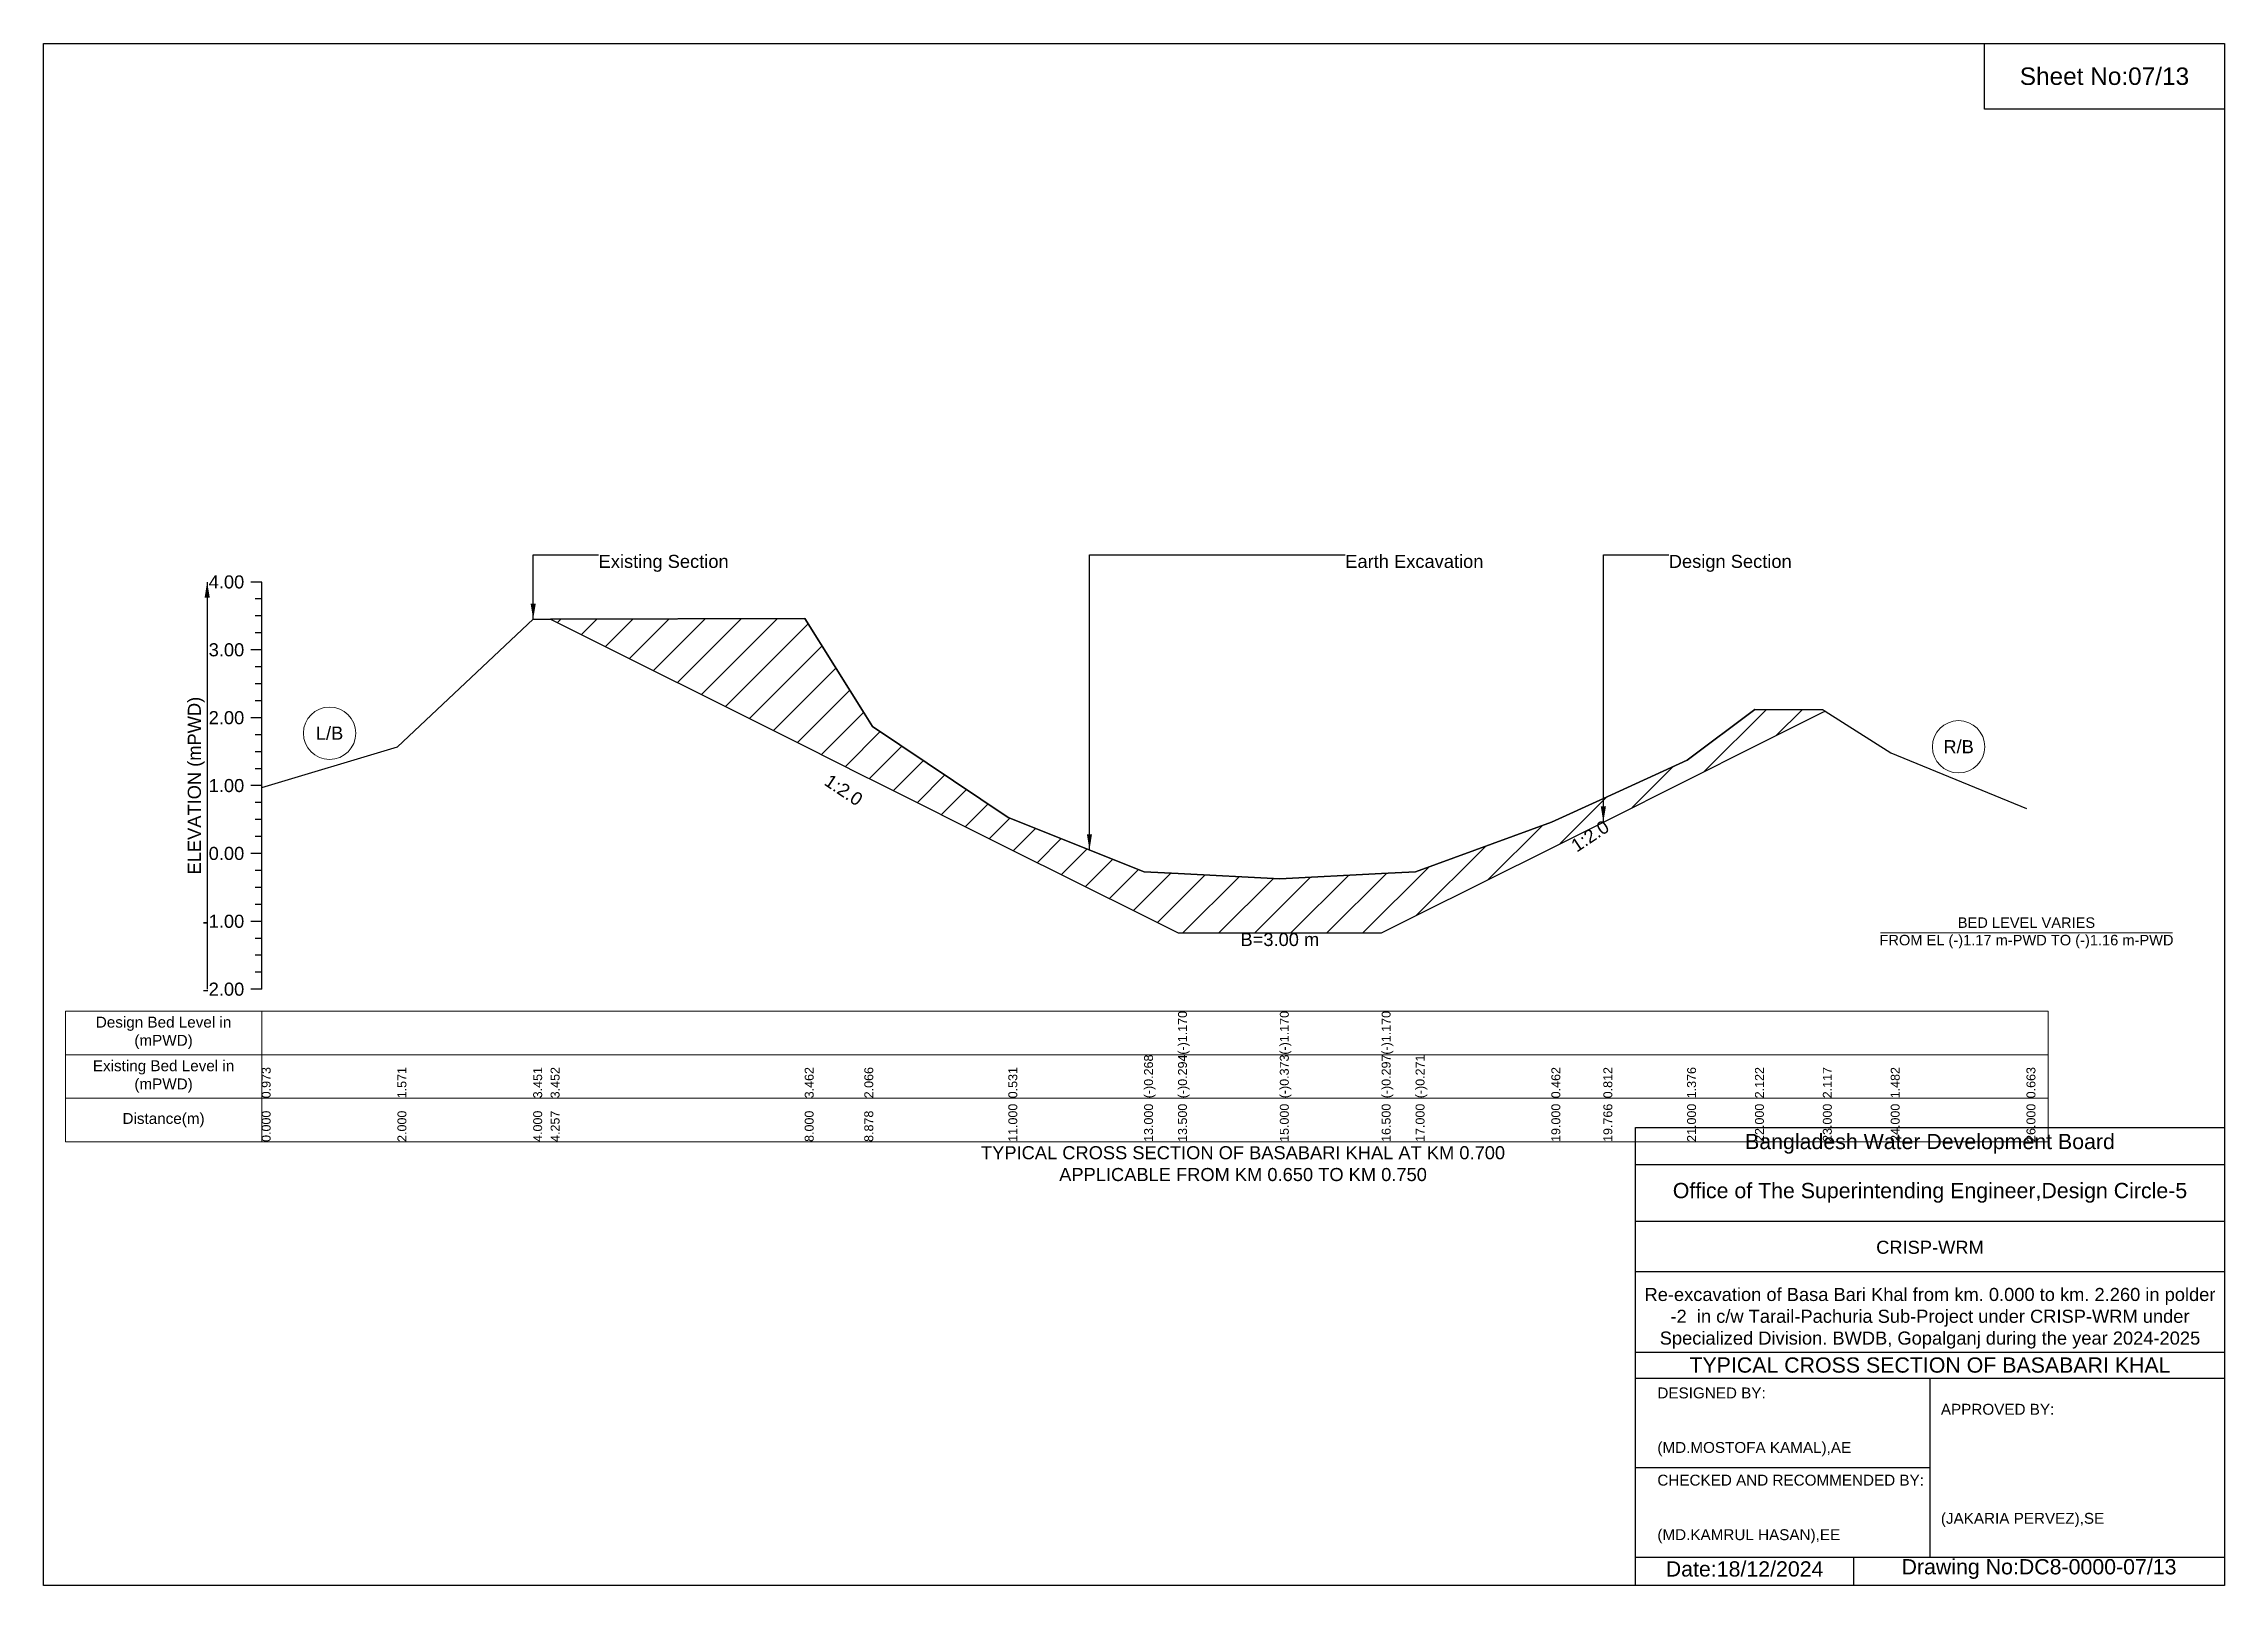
# Model space of a CAD drawing. Header units: inches. Extents: x 91000 to 228000, y -17569 to 0.
# Drawn here: x 160000 to 168000, y -5656 to 0 of the extents above; entities that cross this region are included whole.
import ezdxf

# ---------------------------------------------------------------- set-up
doc = ezdxf.new("R2010")
doc.units = ezdxf.units.IN
doc.header["$LTSCALE"] = 7
doc.header["$MEASUREMENT"] = 0
for name, color, linetype, lineweight in [('Cross section Data Border', 7, 'Continuous', 9), ('Cross Section Labels', 7, 'Continuous', 9), ('Existing_Bed_Level for Xsection', 7, 'Continuous', 25)]:
    doc.layers.add(name, color=color, linetype=linetype, lineweight=lineweight)
doc.styles.get("Standard").update_dxf_attribs({"font": 'arial.ttf'})
doc.dimstyles.get("Standard").update_dxf_attribs({"dimtxt": 0.18, "dimasz": 0.18, "dimexe": 0.18, "dimexo": 0.0625, "dimgap": 0.09, "dimtad": 0, "dimtih": 1, "dimtoh": 1, "dimdec": 4, "dimzin": 0, "dimdsep": 46, "dimtxsty": 'Standard', "dimcen": 0.09, "dimadec": 0, "dimazin": 0, "dimtfac": 1, "dimtdec": 4, "dimtofl": 0, "dimtmove": 0, "dimatfit": 3, "dimfxl": 1, "dimtolj": 1, "dimtzin": 0, "dimarcsym": 0})

msp = doc.modelspace()

# ---------------------------------------------------------------- texts
at = {"attachment_point": 5}
for s, insert, char_height in [('Sheet No:07/13', (167560, -120), 64), ('Bangladesh Water Development Board', (166920, -4036), 56), ('Office of The Superintending Engineer,Design Circle-5', (166920, -4216), 56)]:
    msp.add_mtext(s, dxfattribs=dict(at, insert=insert, char_height=char_height))
for s, insert, char_height, width, attachment_point in [('CRISP-WRM', (166920, -4416), 48, 2240, 5), ('Re-excavation of Basa Bari Khal from km. 0.000 to km. 2.260 in polder -2  in c/w Tarail-Pachuria Sub-Project under CRISP-WRM under Specialized Division. BWDB, Gopalganj during the year 2024-2025', (166920, -4676), 48, 2160, 5), ('TYPICAL CROSS SECTION OF BASABARI KHAL', (166920, -4848), 56, 2240, 5), ('DESIGNED BY:^J^J^J(MD.MOSTOFA KAMAL),AE', (165920, -5056), 40, 1120, 4), ('APPROVED BY:^J^J^J^J^J^J(JAKARIA PERVEZ),SE', (166960, -5216), 40, 1120, 4), ('CHECKED AND RECOMMENDED BY:^J^J^J(MD.KAMRUL HASAN),EE', (165920, -5376), 40, 1120, 4), ('Date:18/12/2024', (166240, -5596), 56, 1120, 5), ('Drawing No:DC8-0000-07/13', (167320, -5596), 56, 1760, 5)]:
    msp.add_mtext(s, dxfattribs=dict(insert=insert, char_height=char_height, width=width, attachment_point=attachment_point))
at = {"layer": 'Cross section Data Border', "char_height": 40, "width": 640, "attachment_point": 5}
for s, insert in [('Design Bed Level in (mPWD)', (160440, -3629.1)), ('Existing Bed Level in (mPWD)', (160440, -3789.1)), ('Distance(m)', (160440, -3949.1))]:
    msp.add_mtext(s, dxfattribs=dict(at, insert=insert))
at = {"layer": 'Cross Section Labels'}
for s, insert, char_height, attachment_point in [('Existing Section', (162036, -1875.5), 48, 1), ('Earth Excavation', (164775, -1875.5), 48, 1), ('Design Section', (165961.8, -1875.5), 48, 1), ('L/B', (161049, -2529.9), 48, 5), ('R/B', (167025, -2579.6), 48, 5), ('B=3.00 m', (164535, -3262.5), 48, 2), ('BED LEVEL VARIES ^JFROM EL (-)1.17 m-PWD TO (-)1.16 m-PWD', (167274, -3262.5), 38.4, 5), ('TYPICAL CROSS SECTION OF BASABARI KHAL AT KM 0.700^JAPPLICABLE FROM KM 0.650 TO KM 0.750', (164400, -4109.1), 48, 5)]:
    msp.add_mtext(s, dxfattribs=dict(at, insert=insert, char_height=char_height, attachment_point=attachment_point))
at = {"layer": 'Cross Section Labels', "char_height": 48, "attachment_point": 2}
for insert, rotation in [((162948.4, -2718.2), 326.30993), ((165659.6, -2886.9), 33.69007)]:
    msp.add_mtext('1:2.0', dxfattribs=dict(at, insert=insert, rotation=rotation))
at = {"layer": 'Existing_Bed_Level for Xsection', "char_height": 48, "attachment_point": 6}
for s, insert in [('4.00', (160736, -1975.1)), ('3.00', (160736, -2224.1)), ('2.00', (160736, -2473.1)), ('1.00', (160736, -2722.1)), ('0.00', (160736, -2971.1)), ('-1.00', (160736, -3220.1)), ('-2.00', (160736, -3469.1))]:
    msp.add_mtext(s, dxfattribs=dict(at, insert=insert))
at = {"layer": 'Existing_Bed_Level for Xsection', "rotation": 90}
for s, insert, char_height, attachment_point in [('ELEVATION (mPWD)', (160560, -2722.1), 48, 5), ('(-)1.170', (164161.5, -3709.1), 32.8, 1), ('(-)1.170', (164535, -3709.1), 32.8, 1), ('(-)1.170', (164908.5, -3709.1), 32.8, 1), ('0.973', (160800, -3869.1), 32.8, 1), ('1.571', (161298, -3869.1), 32.8, 1), ('3.451', (161796, -3869.1), 32.8, 1), ('3.452', (161859.9, -3869.1), 32.8, 1), ('3.462', (162792, -3869.1), 32.8, 1), ('2.066', (163010.7, -3869.1), 32.8, 1), ('0.531', (163539, -3869.1), 32.8, 1), ('(-)0.268', (164037, -3869.1), 32.8, 1), ('(-)0.294', (164161.5, -3869.1), 32.8, 1), ('(-)0.373', (164535, -3869.1), 32.8, 1), ('(-)0.297', (164908.5, -3869.1), 32.8, 1), ('(-)0.271', (165033, -3869.1), 32.8, 1), ('0.462', (165531, -3869.1), 32.8, 1), ('0.812', (165721.8, -3869.1), 32.8, 1), ('1.376', (166029, -3869.1), 32.8, 1), ('2.122', (166278, -3869.1), 32.8, 1), ('2.117', (166527, -3869.1), 32.8, 1), ('1.482', (166776, -3869.1), 32.8, 1), ('0.663', (167274, -3869.1), 32.8, 1), ('0.000', (160800, -4029.1), 32.8, 1), ('2.000', (161298, -4029.1), 32.8, 1), ('4.000', (161796, -4029.1), 32.8, 1), ('4.257', (161859.9, -4029.1), 32.8, 1), ('8.000', (162792, -4029.1), 32.8, 1), ('8.878', (163010.7, -4029.1), 32.8, 1), ('11.000', (163539, -4029.1), 32.8, 1), ('13.000', (164037, -4029.1), 32.8, 1), ('13.500', (164161.5, -4029.1), 32.8, 1), ('15.000', (164535, -4029.1), 32.8, 1), ('16.500', (164908.5, -4029.1), 32.8, 1), ('17.000', (165033, -4029.1), 32.8, 1), ('19.000', (165531, -4029.1), 32.8, 1), ('19.766', (165721.8, -4029.1), 32.8, 1), ('21.000', (166029, -4029.1), 32.8, 1), ('22.000', (166278, -4029.1), 32.8, 1), ('23.000', (166527, -4029.1), 32.8, 1), ('24.000', (166776, -4029.1), 32.8, 1), ('26.000', (167274, -4029.1), 32.8, 1)]:
    msp.add_mtext(s, dxfattribs=dict(at, insert=insert, char_height=char_height, attachment_point=attachment_point))

# ---------------------------------------------------------------- hatches: boundary and pattern name
at = {"layer": 'Existing_Bed_Level for Xsection'}
h = msp.add_hatch(dxfattribs=at)
h.set_pattern_fill('ANSI31', color=256, scale=747, style=0)
h.paths.add_polyline_path([(161859.9, -2111.6), (162792, -2577.7), (163010.7, -2687.1), (163041, -2702.2), (163539, -2951.2), (164037, -3200.2), (164161.5, -3262.5), (164535, -3262.5), (164908.5, -3262.5), (165033, -3200.2), (165531, -2951.2), (165721.8, -2855.8), (166029, -2702.2), (166278, -2577.7), (166527, -2453.2), (166535.1, -2449.1), (166527, -2444), (166278, -2442.7), (166029, -2628.5), (165721.8, -2768.9), (165531, -2856.1), (165033, -3038.6), (164908.5, -3045), (164535, -3064), (164161.5, -3044.4), (164037, -3037.9), (163539, -2838.9), (163041, -2505), (163010.7, -2456.8), (162792, -2109.1)])

# ---------------------------------------------------------------- linework, layer by layer
for points in [[(160000, 0), (168000, 0), (168000, -5656), (160000, -5656)], [(167120, 0), (168000, 0), (168000, -240), (167120, -240)]]:
    msp.add_lwpolyline(points, close=True)
for points in [[(165840, -5656), (165840, -3976), (168000, -3976)], [(165840, -4112), (168000, -4112)], [(165840, -4320), (168000, -4320)], [(165840, -4504), (168000, -4504)], [(165840, -4800), (168000, -4800)], [(165840, -4896), (168000, -4896)], [(166920, -4896), (166920, -5552)], [(165840, -5224), (166920, -5224)], [(165840, -5552), (168000, -5552)], [(166640, -5552), (166640, -5656)]]:
    msp.add_lwpolyline(points)
at = {"layer": 'Cross section Data Border'}
msp.add_lwpolyline([(160080, -3549.1), (167354, -3549.1), (167354, -4029.1), (160080, -4029.1)], close=True, dxfattribs=at)
for points in [[(160800, -3549.1), (160800, -4029.1)], [(160080, -3709.1), (167354, -3709.1)], [(160080, -3869.1), (167354, -3869.1)]]:
    msp.add_lwpolyline(points, dxfattribs=at)
at = {"layer": 'Cross Section Labels'}
msp.add_lwpolyline([(166738.2, -3262.5), (167809.8, -3262.5)], dxfattribs=at)
for centre in [(161049, -2529.9), (167025, -2579.6)]:
    msp.add_circle(centre, 96, dxfattribs=at)
at = {"layer": 'Existing_Bed_Level for Xsection'}
for points in [[(160800, -1975.1), (160760, -1975.1)], [(160800, -3469.1), (160800, -3220.1), (160800, -2971.1), (160800, -2722.1), (160800, -2473.1), (160800, -2224.1), (160800, -1975.1)], [(160800, -2037.4), (160776, -2037.4)], [(160800, -2099.6), (160776, -2099.6)], [(160800, -2728.8), (161298, -2579.9), (161796, -2111.8), (161859.9, -2111.6), (162792, -2109.1), (163010.7, -2456.8), (163041, -2505), (163539, -2838.9), (164037, -3037.9), (164161.5, -3044.4), (164161.5, -3044.4), (164535, -3064), (164535, -3064), (164908.5, -3045), (164908.5, -3045), (165033, -3038.6), (165531, -2856.1), (165721.8, -2768.9), (166029, -2628.5), (166278, -2442.7), (166527, -2444), (166535.1, -2449.1), (166776, -2602.1), (167274, -2806)], [(160800, -2224.1), (160760, -2224.1)], [(160800, -2161.9), (160776, -2161.9)], [(160800, -2286.4), (160776, -2286.4)], [(160800, -2348.6), (160776, -2348.6)], [(160800, -2473.1), (160760, -2473.1)], [(160800, -2410.9), (160776, -2410.9)], [(160800, -2535.4), (160776, -2535.4)], [(160800, -2597.6), (160776, -2597.6)], [(160800, -2659.9), (160776, -2659.9)], [(160800, -2722.1), (160760, -2722.1)], [(160800, -2784.4), (160776, -2784.4)], [(160800, -2846.6), (160776, -2846.6)], [(160800, -2908.9), (160776, -2908.9)], [(160800, -2971.1), (160760, -2971.1)], [(160800, -3033.4), (160776, -3033.4)], [(160800, -3095.6), (160776, -3095.6)], [(160800, -3157.9), (160776, -3157.9)], [(160800, -3220.1), (160760, -3220.1)], [(160800, -3282.4), (160776, -3282.4)], [(160800, -3344.6), (160776, -3344.6)], [(160800, -3406.9), (160776, -3406.9)], [(160800, -3469.1), (160760, -3469.1)]]:
    msp.add_lwpolyline(points, dxfattribs=at)
msp.add_lwpolyline([(161859.9, -2111.6), (162792, -2577.7), (163010.7, -2687.1), (163041, -2702.2), (163539, -2951.2), (164037, -3200.2), (164161.5, -3262.5), (164161.5, -3262.5), (164535, -3262.5), (164535, -3262.5), (164908.5, -3262.5), (164908.5, -3262.5), (165033, -3200.2), (165531, -2951.2), (165721.8, -2855.8), (166029, -2702.2), (166278, -2577.7), (166527, -2453.2), (166535.1, -2449.1), (166527, -2444), (166278, -2442.7), (166029, -2628.5), (165721.8, -2768.9), (165531, -2856.1), (165033, -3038.6), (164908.5, -3045), (164908.5, -3045), (164535, -3064), (164535, -3064), (164161.5, -3044.4), (164161.5, -3044.4), (164037, -3037.9), (163539, -2838.9), (163041, -2505), (163010.7, -2456.8), (162792, -2109.1)], close=True, dxfattribs=at)

msp.set_redraw_order([(e.dxf.handle, doc.entitydb.next_handle()) for e in msp.query("TEXT MTEXT ATTDEF DIMENSION ARC_DIMENSION")])  # texts and dimensions are drawn at this point

# ---------------------------------------------------------------- leaders
at = {"layer": 'Cross Section Labels', "annotation_type": 0, "has_hookline": 1, "hookline_direction": 0}
for points, text_width in [([(161796, -2111.8), (161796, -1875.5), (162035.9, -1875.5)], 467.2), ([(163836.6, -2957.8), (163836.6, -1875.5), (164774.9, -1875.5)], 497), ([(165721.8, -2855.8), (165721.8, -1875.5), (165961.7, -1875.5)], 441.2)]:
    msp.add_leader(points, dimstyle='Standard', override={"dimasz": 57.6}, dxfattribs=dict(at, text_width=text_width))
at = {"layer": 'Existing_Bed_Level for Xsection'}
msp.add_leader([(160600, -1975.1), (160600, -3469.1)], dimstyle='Standard', override={"dimasz": 57.6}, dxfattribs=at)

doc.saveas('drawing.dxf')
